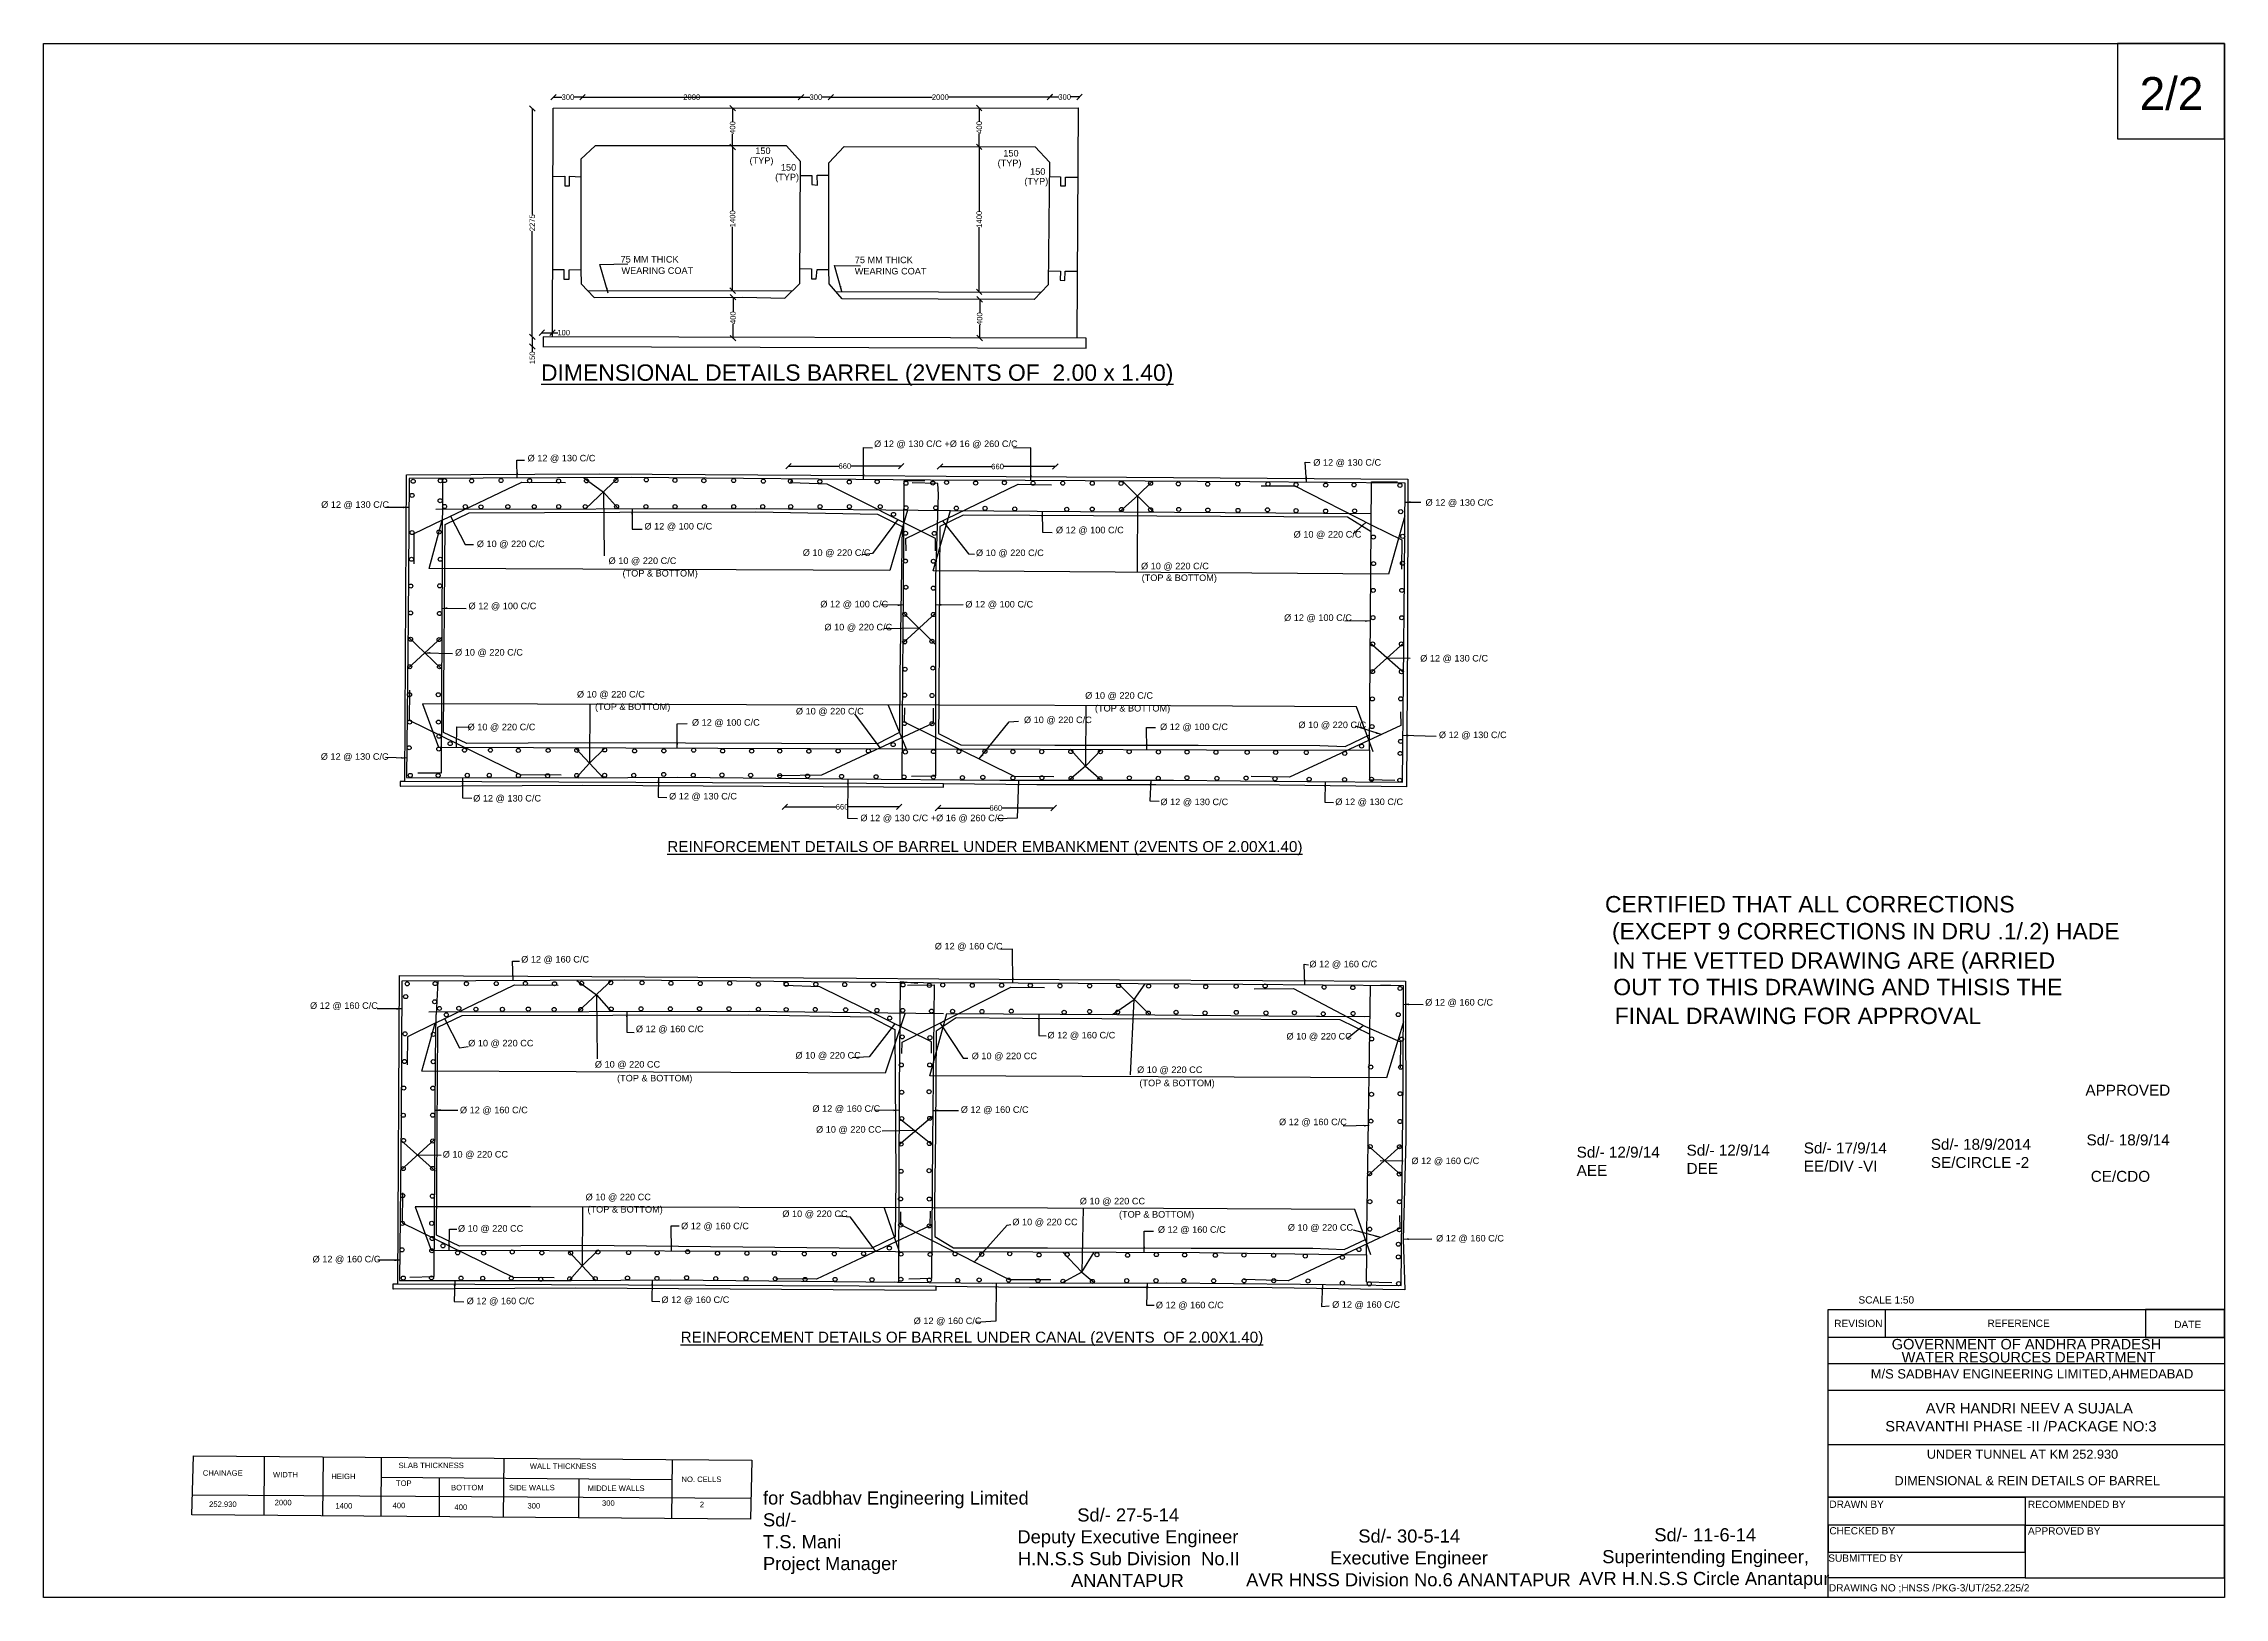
# Model space of a CAD drawing. Header units: millimetres. Extents: x 5124 to 2775005, y 2311 to 44873411.
# Drawn here: x 2755048 to 2775005, y 44859193 to 44873411 of the extents above.
import ezdxf

# ---------------------------------------------------------------- set-up
doc = ezdxf.new("R2010")
doc.units = ezdxf.units.MM
doc.header["$MEASUREMENT"] = 0
for name, color, linetype in [('DIMENSION', 7, 'Continuous'), ('DRAWING', 7, 'Continuous'), ('TEXT', 7, 'Continuous')]:
    doc.layers.add(name, color=color, linetype=linetype)
doc.styles.get("Standard").update_dxf_attribs({"font": 'arial.ttf', "height": 50})
doc.dimstyles.get("Standard").update_dxf_attribs({"dimtxt": 50, "dimasz": 50, "dimexe": 0.18, "dimexo": 0.0625, "dimgap": 0.09, "dimtad": 0, "dimdec": 0, "dimzin": 0, "dimdsep": 46, "dimtxsty": 'Standard', "dimblk": 'OBLIQUE', "dimcen": 0.09, "dimse1": 1, "dimse2": 1, "dimadec": 0, "dimazin": 0, "dimtfac": 1, "dimtdec": 0, "dimtofl": 0, "dimtmove": 0, "dimatfit": 3, "dimfxl": 1, "dimtolj": 1, "dimtzin": 0, "dimarcsym": 0})

msp = doc.modelspace()

# ---------------------------------------------------------------- texts
at = {"layer": 'DIMENSION'}
for s, height, p in [('2/2', 300, (2774230, 44872804.9)), ('CERTIFIED THAT ALL CORRECTIONS ', 150, (2769336.8, 44865461)), ('(EXCEPT 9 CORRECTIONS IN DRU .1/.2) HADE', 150, (2769400.8, 44865214)), ('IN THE VETTED DRAWING ARE (ARRIED', 150, (2769405, 44864945.4)), ('OUT TO THIS DRAWING AND THISIS THE', 150, (2769412.8, 44864703.4)), ('FINAL DRAWING FOR APPROVAL', 150, (2769425.7, 44864439.3)), ('GOVERNMENT OF ANDHRA PRADESH ', 95.748, (2771960.4, 44861461.9)), ('M/S SADBHAV ENGINEERING LIMITED,AHMEDABAD', 84.712, (2771769, 44861195.8)), ('WATER RESOURCES DEPARTMENT', 95.748, (2772051.4, 44861342.6)), ('AVR HANDRI NEEV A SUJALA ', 95.748, (2772272.9, 44860875.7)), ('SRAVANTHI PHASE -II /PACKAGE NO:3', 95.748, (2771901.9, 44860710.8)), ('UNDER TUNNEL AT KM 252.930', 83.232, (2772282.1, 44860461.3)), ('DIMENSIONAL & REIN DETAILS OF BARREL', 83.232, (2771986.2, 44860219))]:
    msp.add_text(s, height=height, dxfattribs=at).set_placement(p)
at = {"layer": 'DIMENSION', "attachment_point": 1}
for s, insert, char_height, width in [('APPROVED ', (2773733.6, 44863884), 100, 1030.824), ('Sd/- 12/9/14 AEE', (2769077.4, 44863316.7), 100, 761.119), ('Sd/- 12/9/14 DEE', (2770083.4, 44863334.7), 100, 853.996), ('Sd/- 17/9/14 EE/DIV -VI', (2771155.9, 44863355), 100, 975.399), ('Sd/- 18/9/2014 SE/CIRCLE -2', (2772318.7, 44863388.7), 100, 1201.093), ('Sd/- 18/9/14\\P \\P CE/CDO ', (2773743.5, 44863429), 100, 1030.824), ('for Sadbhav Engineering Limited  \\PSd/-\\PT.S. Mani\\PProject Manager ', (2761630.9, 44860162.5), 120, 3110.559), ('\\pi1097.2;Sd/- 27-5-14\\P\\pi549.52;Deputy Executive Engineer  \\P\\pi554.02;H.N.S.S Sub Division  No.II \\P\\pi1039.4;ANANTAPUR ', (2763410, 44860007.2), 120, 3110.559), ('\\pi1095.3;Sd/- 30-5-14\\P\\pi836.69;Executive Engineer\\P\\pi68.642;AVR HNSS Division No.6 ANANTAPUR', (2765984, 44859814.2), 120, 3106.835), ('\\pi1095.3;Sd/- 11-6-14\\P\\pi618.63;Superintending Engineer,\\P\\pi406.3;AVR H.N.S.S Circle Anantapur', (2768692.8, 44859825.7), 120, 3106.835)]:
    msp.add_mtext(s, dxfattribs=dict(at, insert=insert, char_height=char_height, width=width))
at = {"layer": 'TEXT'}
for s, height, p in [('150', 60, (2761560.7, 44872400.6)), ('(TYP)', 60, (2761508, 44872311.8)), ('150', 60, (2761795, 44872248.9)), ('(TYP)', 60, (2763777.9, 44872289.2)), ('150', 60, (2763830.6, 44872378.1)), ('150', 60, (2764075.7, 44872210.6)), ('(TYP)', 60, (2761742.3, 44872160)), ('(TYP)', 60, (2764022.9, 44872121.8)), ('75 MM THICK', 60, (2760327.9, 44871407.7)), ('75 MM THICK', 60, (2762471.1, 44871402)), ('WEARING COAT', 60, (2760335.7, 44871303.6)), ('WEARING COAT', 60, (2762470.9, 44871298.8)), ('%%UDIMENSIONAL DETAILS BARREL (2VENTS OF  2.00 x 1.40)', 150, (2759599.8, 44870325.6)), ('Ø 12 @ 130 C/C', 60, (2759476.9, 44869588)), ('Ø 12 @ 130 C/C +Ø 16 @ 260 C/C', 60, (2762647.8, 44869719.3)), ('Ø 12 @ 130 C/C', 60, (2766667.1, 44869548.4)), ('Ø 12 @ 130 C/C', 60, (2757587.6, 44869163)), ('Ø 12 @ 130 C/C', 60, (2767694.4, 44869182)), ('Ø 10 @ 220 C/C', 60, (2759012.1, 44868803.5)), ('Ø 12 @ 100 C/C', 60, (2760545.9, 44868964.7)), ('Ø 12 @ 100 C/C', 60, (2764312, 44868930.1)), ('Ø 10 @ 220 C/C', 60, (2766487.4, 44868890.4)), ('Ø 10 @ 220 C/C', 60, (2760217.8, 44868649.2)), ('Ø 10 @ 220 C/C', 60, (2761994.9, 44868723.2)), ('Ø 10 @ 220 C/C', 60, (2763580.5, 44868721.5)), ('Ø 10 @ 220 C/C', 60, (2765090.8, 44868600.5)), ('(TOP & BOTTOM)', 60, (2760345.5, 44868534.5)), ('(TOP & BOTTOM)', 60, (2765096.3, 44868493.3)), ('Ø 12 @ 100 C/C', 60, (2758936.3, 44868235.3)), ('Ø 12 @ 100 C/C', 60, (2762155.7, 44868252.3)), ('Ø 12 @ 100 C/C', 60, (2763482.9, 44868251.1)), ('Ø 10 @ 220 C/C', 60, (2762193.3, 44868041.6)), ('Ø 12 @ 100 C/C', 60, (2766400, 44868127.9)), ('Ø 10 @ 220 C/C', 60, (2758813.3, 44867810.9)), ('Ø 12 @ 130 C/C', 60, (2767645.7, 44867756.6)), ('Ø 10 @ 220 C/C', 60, (2759928.6, 44867427.3)), ('Ø 10 @ 220 C/C', 60, (2764579.7, 44867415.8)), ('(TOP & BOTTOM)', 60, (2760093.6, 44867312.7)), ('Ø 10 @ 220 C/C', 60, (2761932.3, 44867272.4)), ('Ø 10 @ 220 C/C', 60, (2764019.5, 44867193)), ('(TOP & BOTTOM)', 60, (2764668.7, 44867299.3)), ('Ø 10 @ 220 C/C', 60, (2758927.7, 44867127.4)), ('Ø 12 @ 100 C/C', 60, (2760980.9, 44867169.2)), ('Ø 12 @ 100 C/C', 60, (2765265.3, 44867129.2)), ('Ø 10 @ 220 C/C', 60, (2766531, 44867147.2)), ('Ø 12 @ 130 C/C', 60, (2767816.6, 44867055.7)), ('Ø 12 @ 130 C/C', 60, (2757584.2, 44866857.4)), ('Ø 12 @ 130 C/C', 60, (2758979, 44866475.6)), ('Ø 12 @ 130 C/C', 60, (2760771.9, 44866494.3)), ('Ø 12 @ 130 C/C', 60, (2765268.2, 44866442.3)), ('Ø 12 @ 130 C/C', 60, (2766868.5, 44866443)), ('Ø 12 @ 130 C/C +Ø 16 @ 260 C/C', 60, (2762522.3, 44866295.4)), ('%%UREINFORCEMENT DETAILS OF BARREL UNDER EMBANKMENT (2VENTS OF 2.00X1.40)', 100, (2760754.9, 44866013.5)), ('Ø 12 @ 160 C/C', 60, (2759418.3, 44865001.9)), ('Ø 12 @ 160 C/C', 60, (2763203.4, 44865122)), ('Ø 12 @ 160 C/C', 60, (2766632, 44864958.3)), ('Ø 12 @ 160 C/C', 60, (2767691.3, 44864608)), ('Ø 12 @ 160 C/C', 60, (2757485.9, 44864578.3)), ('Ø 10 @ 220 CC', 60, (2758933.1, 44864234.6)), ('Ø 12 @ 160 C/C', 60, (2760467.9, 44864364.6)), ('Ø 12 @ 160 C/C', 60, (2764234.6, 44864307.6)), ('Ø 10 @ 220 CC', 60, (2766422, 44864297.7)), ('Ø 10 @ 220 CC', 60, (2760092.5, 44864040.5)), ('Ø 10 @ 220 CC', 60, (2761928.5, 44864123)), ('Ø 10 @ 220 CC', 60, (2763541.2, 44864117.6)), ('(TOP & BOTTOM)', 60, (2760295.5, 44863914.2)), ('Ø 10 @ 220 CC', 60, (2765055, 44863991.1)), ('(TOP & BOTTOM)', 60, (2765075.9, 44863870.1)), ('Ø 12 @ 160 C/C', 60, (2758857.8, 44863622.8)), ('Ø 12 @ 160 C/C', 60, (2762083.1, 44863636)), ('Ø 12 @ 160 C/C', 60, (2763441.1, 44863626.2)), ('Ø 10 @ 220 CC', 60, (2762116.9, 44863444.8)), ('Ø 12 @ 160 C/C', 60, (2766353.7, 44863513.7)), ('Ø 10 @ 220 CC', 60, (2758700.2, 44863217.5)), ('Ø 12 @ 160 C/C', 60, (2767565.4, 44863157.5)), ('Ø 10 @ 220 CC', 60, (2760007.8, 44862826.5)), ('(TOP & BOTTOM)', 60, (2760024.8, 44862714.1)), ('Ø 10 @ 220 CC', 60, (2761808.1, 44862673)), ('Ø 10 @ 220 CC', 60, (2764530.4, 44862789)), ('(TOP & BOTTOM)', 60, (2764888.6, 44862667.7)), ('Ø 10 @ 220 CC', 60, (2758839.7, 44862538.9)), ('Ø 12 @ 160 C/C', 60, (2760881.6, 44862561.4)), ('Ø 10 @ 220 CC', 60, (2763913, 44862598.1)), ('Ø 12 @ 160 C/C', 60, (2765245.2, 44862528.8)), ('Ø 10 @ 220 CC', 60, (2766434.2, 44862547.9)), ('Ø 12 @ 160 C/C', 60, (2767791.1, 44862449.4)), ('Ø 12 @ 160 C/C', 60, (2757509.4, 44862258.3)), ('Ø 12 @ 160 C/C', 60, (2758919.3, 44861875.4)), ('Ø 12 @ 160 C/C', 60, (2760702, 44861886.5)), ('Ø 12 @ 160 C/C', 60, (2765226.6, 44861837.8)), ('Ø 12 @ 160 C/C', 60, (2766840, 44861842.4)), ('SCALE 1:50', 66.23, (2771656.4, 44861881.5)), ('Ø 12 @ 160 C/C', 60, (2763010.1, 44861693.5)), ('REVISION', 66.23, (2771434.5, 44861666.5)), ('REFERENCE', 66.23, (2772836.6, 44861667.8)), ('DATE', 66.23, (2774545.8, 44861657.6)), ('%%UREINFORCEMENT DETAILS OF BARREL UNDER CANAL (2VENTS  OF 2.00X1.40)', 100, (2760876.9, 44861524.1)), ('CHAINAGE', 50, (2756504.3, 44860306.1)), ('WIDTH', 50, (2757146.6, 44860290.6)), ('HEIGH', 50, (2757680.5, 44860275.1)), ('SLAB THICKNESS', 50, (2758295.7, 44860375.6)), ('WALL THICKNESS', 50, (2759497.4, 44860368.5)), ('NO. CELLS', 50, (2760885.2, 44860248.4)), ('252.930', 50, (2756561.9, 44860020.3)), ('2000', 50, (2757161.9, 44860035.6)), ('TOP', 50, (2758271.6, 44860212.4)), ('BOTTOM', 50, (2758776.5, 44860172.4)), ('SIDE WALLS', 50, (2759306.5, 44860172.3)), ('MIDDLE WALLS', 50, (2760027, 44860166.7)), ('300', 50, (2760157.6, 44860030.1)), ('DRAWN BY ', 66.23, (2771390.2, 44860012)), ('RECOMMENDED BY ', 66.226, (2773207.1, 44860010.3)), ('1400', 50, (2757717.3, 44860005.4)), ('400', 50, (2758241.1, 44860008.5)), ('400', 50, (2758807.6, 44859993.3)), ('300', 50, (2759475.4, 44860005.8)), ('2', 50, (2761053, 44860018)), ('CHECKED BY ', 66.226, (2771390.2, 44859769.2)), ('APPROVED BY ', 66.226, (2773207.7, 44859767.5)), ('SUBMITTED BY ', 66.226, (2771379.9, 44859519)), ('DRAWING NO ;HNSS /PKG-3/UT/252.225/2', 66.226, (2771386, 44859247.1))]:
    msp.add_text(s, height=height, dxfattribs=at).set_placement(p)

# ---------------------------------------------------------------- blocks, each defined once
blk = doc.blocks.new('_Oblique')
at = {"color": 0, "linetype": 'ByBlock', "lineweight": -2}
blk.add_line((-0.5, -0.5), (0.5, 0.5), dxfattribs=at)
blk = doc.blocks.new('*D4')
at = {"layer": 'Defpoints', "color": 0, "transparency": 16777216}
for p in [(2759713, 44872913), (2759979, 44872921), (2759979, 44872921)]:
    blk.add_point(p, dxfattribs=at)
at = {"layer": 'DIMENSION', "color": 0, "lineweight": -2, "transparency": 16777216}
for p, q in [((2759713, 44872921), (2759791, 44872921)), ((2759979, 44872921), (2759902, 44872921))]:
    blk.add_line(p, q, dxfattribs=at)
at = {"layer": 'DIMENSION', "color": 0, "lineweight": -2, "transparency": 16777216, "xscale": 50, "yscale": 50, "zscale": 50, "rotation": 180}
blk.add_blockref('_Oblique', (2759713, 44872921), dxfattribs=at)
at = {"layer": 'DIMENSION', "color": 0, "lineweight": -2, "transparency": 16777216, "xscale": 50, "yscale": 50, "zscale": 50}
blk.add_blockref('_Oblique', (2759979, 44872921), dxfattribs=at)
at = {"layer": 'DIMENSION', "color": 0, "transparency": 16777216, "insert": (2759846, 44872921), "char_height": 50, "attachment_point": 5}
blk.add_mtext('\\A1;300', dxfattribs=at)
blk = doc.blocks.new('*D5')
at = {"layer": 'Defpoints', "color": 0, "transparency": 16777216}
for p in [(2759979, 44872921), (2761979, 44872921), (2761979, 44872921)]:
    blk.add_point(p, dxfattribs=at)
at = {"layer": 'DIMENSION', "color": 0, "lineweight": -2, "transparency": 16777216}
for p, q in [((2759979, 44872921), (2760904, 44872921)), ((2761979, 44872921), (2761054, 44872921))]:
    blk.add_line(p, q, dxfattribs=at)
at = {"layer": 'DIMENSION', "color": 0, "lineweight": -2, "transparency": 16777216, "xscale": 50, "yscale": 50, "zscale": 50, "rotation": 180}
blk.add_blockref('_Oblique', (2759979, 44872921), dxfattribs=at)
at = {"layer": 'DIMENSION', "color": 0, "lineweight": -2, "transparency": 16777216, "xscale": 50, "yscale": 50, "zscale": 50}
blk.add_blockref('_Oblique', (2761979, 44872921), dxfattribs=at)
at = {"layer": 'DIMENSION', "color": 0, "transparency": 16777216, "insert": (2760979, 44872921), "char_height": 50, "attachment_point": 5}
blk.add_mtext('\\A1;2000', dxfattribs=at)
blk = doc.blocks.new('*D6')
at = {"layer": 'Defpoints', "color": 0, "transparency": 16777216}
for p in [(2761979, 44872921), (2762251, 44872921), (2762251, 44872913)]:
    blk.add_point(p, dxfattribs=at)
at = {"layer": 'DIMENSION', "color": 0, "lineweight": -2, "transparency": 16777216}
for p, q in [((2761979, 44872921), (2762060, 44872921)), ((2762251, 44872921), (2762170, 44872921))]:
    blk.add_line(p, q, dxfattribs=at)
at = {"layer": 'DIMENSION', "color": 0, "lineweight": -2, "transparency": 16777216, "xscale": 50, "yscale": 50, "zscale": 50, "rotation": 180}
blk.add_blockref('_Oblique', (2761979, 44872921), dxfattribs=at)
at = {"layer": 'DIMENSION', "color": 0, "lineweight": -2, "transparency": 16777216, "xscale": 50, "yscale": 50, "zscale": 50}
blk.add_blockref('_Oblique', (2762251, 44872921), dxfattribs=at)
at = {"layer": 'DIMENSION', "color": 0, "transparency": 16777216, "insert": (2762115, 44872921), "char_height": 50, "attachment_point": 5}
blk.add_mtext('\\A1;300', dxfattribs=at)
blk = doc.blocks.new('*D7')
at = {"layer": 'Defpoints', "color": 0, "transparency": 16777216}
for p in [(2762251, 44872913), (2764257, 44872921), (2764257, 44872899)]:
    blk.add_point(p, dxfattribs=at)
at = {"layer": 'DIMENSION', "color": 0, "lineweight": -2, "transparency": 16777216}
for p, q in [((2762251, 44872921), (2763179, 44872921)), ((2764257, 44872921), (2763329, 44872921))]:
    blk.add_line(p, q, dxfattribs=at)
at = {"layer": 'DIMENSION', "color": 0, "lineweight": -2, "transparency": 16777216, "xscale": 50, "yscale": 50, "zscale": 50, "rotation": 180}
blk.add_blockref('_Oblique', (2762251, 44872921), dxfattribs=at)
at = {"layer": 'DIMENSION', "color": 0, "lineweight": -2, "transparency": 16777216, "xscale": 50, "yscale": 50, "zscale": 50}
blk.add_blockref('_Oblique', (2764257, 44872921), dxfattribs=at)
at = {"layer": 'DIMENSION', "color": 0, "transparency": 16777216, "insert": (2763254, 44872921), "char_height": 50, "attachment_point": 5}
blk.add_mtext('\\A1;2000', dxfattribs=at)
blk = doc.blocks.new('*D8')
at = {"layer": 'Defpoints', "color": 0, "transparency": 16777216}
for p in [(2764257, 44872923), (2764527, 44872923), (2764527, 44872923)]:
    blk.add_point(p, dxfattribs=at)
at = {"layer": 'DIMENSION', "color": 0, "lineweight": -2, "transparency": 16777216}
for p, q in [((2764257, 44872923), (2764337, 44872923)), ((2764527, 44872923), (2764447, 44872923))]:
    blk.add_line(p, q, dxfattribs=at)
at = {"layer": 'DIMENSION', "color": 0, "lineweight": -2, "transparency": 16777216, "xscale": 50, "yscale": 50, "zscale": 50, "rotation": 180}
blk.add_blockref('_Oblique', (2764257, 44872923), dxfattribs=at)
at = {"layer": 'DIMENSION', "color": 0, "lineweight": -2, "transparency": 16777216, "xscale": 50, "yscale": 50, "zscale": 50}
blk.add_blockref('_Oblique', (2764527, 44872923), dxfattribs=at)
at = {"layer": 'DIMENSION', "color": 0, "transparency": 16777216, "insert": (2764392, 44872923), "char_height": 50, "attachment_point": 5}
blk.add_mtext('\\A1;300', dxfattribs=at)
blk = doc.blocks.new('*D9')
at = {"layer": 'Defpoints', "color": 0, "transparency": 16777216}
for p in [(2763626, 44872822), (2763610, 44872466), (2763625, 44872466)]:
    blk.add_point(p, dxfattribs=at)
at = {"layer": 'DIMENSION', "color": 0, "lineweight": -2, "transparency": 16777216}
for p, q in [((2763610, 44872822), (2763610, 44872700)), ((2763610, 44872466), (2763610, 44872588))]:
    blk.add_line(p, q, dxfattribs=at)
at = {"layer": 'DIMENSION', "color": 0, "lineweight": -2, "transparency": 16777216, "xscale": 50, "yscale": 50, "zscale": 50}
for p, rotation in [((2763610, 44872822), 90), ((2763610, 44872466), 270)]:
    blk.add_blockref('_Oblique', p, dxfattribs=dict(at, rotation=rotation))
at = {"layer": 'DIMENSION', "color": 0, "transparency": 16777216, "insert": (2763610, 44872644), "char_height": 50, "attachment_point": 5, "rotation": 90}
blk.add_mtext('\\A1;400', dxfattribs=at)
blk = doc.blocks.new('*D10')
at = {"layer": 'Defpoints', "color": 0, "transparency": 16777216}
for p in [(2763610, 44872466), (2763610, 44871139), (2763625, 44871139)]:
    blk.add_point(p, dxfattribs=at)
at = {"layer": 'DIMENSION', "color": 0, "lineweight": -2, "transparency": 16777216}
for p, q in [((2763610, 44872466), (2763610, 44871875)), ((2763610, 44871139), (2763610, 44871730))]:
    blk.add_line(p, q, dxfattribs=at)
at = {"layer": 'DIMENSION', "color": 0, "lineweight": -2, "transparency": 16777216, "xscale": 50, "yscale": 50, "zscale": 50}
for p, rotation in [((2763610, 44872466), 90), ((2763610, 44871139), 270)]:
    blk.add_blockref('_Oblique', p, dxfattribs=dict(at, rotation=rotation))
at = {"layer": 'DIMENSION', "color": 0, "transparency": 16777216, "insert": (2763610, 44871803), "char_height": 50, "attachment_point": 5, "rotation": 90}
blk.add_mtext('\\A1;1400', dxfattribs=at)
blk = doc.blocks.new('*D11')
at = {"layer": 'Defpoints', "color": 0, "transparency": 16777216}
for p in [(2763609, 44871071), (2763608, 44870717), (2763614, 44870717)]:
    blk.add_point(p, dxfattribs=at)
at = {"layer": 'DIMENSION', "color": 0, "lineweight": -2, "transparency": 16777216}
for p, q in [((2763614, 44871071), (2763614, 44870950)), ((2763614, 44870717), (2763614, 44870838))]:
    blk.add_line(p, q, dxfattribs=at)
at = {"layer": 'DIMENSION', "color": 0, "lineweight": -2, "transparency": 16777216, "xscale": 50, "yscale": 50, "zscale": 50}
for p, rotation in [((2763614, 44871071), 90), ((2763614, 44870717), 270)]:
    blk.add_blockref('_Oblique', p, dxfattribs=dict(at, rotation=rotation))
at = {"layer": 'DIMENSION', "color": 0, "transparency": 16777216, "insert": (2763614, 44870894), "char_height": 50, "attachment_point": 5, "rotation": 90}
blk.add_mtext('\\A1;400', dxfattribs=at)
blk = doc.blocks.new('*D12')
at = {"layer": 'Defpoints', "color": 0, "transparency": 16777216}
for p in [(2761369, 44872820), (2761353, 44872465), (2761368, 44872465)]:
    blk.add_point(p, dxfattribs=at)
at = {"layer": 'DIMENSION', "color": 0, "lineweight": -2, "transparency": 16777216}
for p, q in [((2761353, 44872820), (2761353, 44872699)), ((2761353, 44872465), (2761353, 44872586))]:
    blk.add_line(p, q, dxfattribs=at)
at = {"layer": 'DIMENSION', "color": 0, "lineweight": -2, "transparency": 16777216, "xscale": 50, "yscale": 50, "zscale": 50}
for p, rotation in [((2761353, 44872820), 90), ((2761353, 44872465), 270)]:
    blk.add_blockref('_Oblique', p, dxfattribs=dict(at, rotation=rotation))
at = {"layer": 'DIMENSION', "color": 0, "transparency": 16777216, "insert": (2761353, 44872643), "char_height": 50, "attachment_point": 5, "rotation": 90}
blk.add_mtext('\\A1;400', dxfattribs=at)
blk = doc.blocks.new('*D13')
at = {"layer": 'Defpoints', "color": 0, "transparency": 16777216}
for p in [(2761353, 44872465), (2761353, 44871150), (2761368, 44871150)]:
    blk.add_point(p, dxfattribs=at)
at = {"layer": 'DIMENSION', "color": 0, "lineweight": -2, "transparency": 16777216}
for p, q in [((2761353, 44872465), (2761353, 44871880)), ((2761353, 44871150), (2761353, 44871735))]:
    blk.add_line(p, q, dxfattribs=at)
at = {"layer": 'DIMENSION', "color": 0, "lineweight": -2, "transparency": 16777216, "xscale": 50, "yscale": 50, "zscale": 50}
for p, rotation in [((2761353, 44872465), 90), ((2761353, 44871150), 270)]:
    blk.add_blockref('_Oblique', p, dxfattribs=dict(at, rotation=rotation))
at = {"layer": 'DIMENSION', "color": 0, "transparency": 16777216, "insert": (2761353, 44871808), "char_height": 50, "attachment_point": 5, "rotation": 90}
blk.add_mtext('\\A1;1400', dxfattribs=at)
blk = doc.blocks.new('*D14')
at = {"layer": 'Defpoints', "color": 0, "transparency": 16777216}
for p in [(2761352, 44871090), (2761351, 44870715), (2761357, 44870715)]:
    blk.add_point(p, dxfattribs=at)
at = {"layer": 'DIMENSION', "color": 0, "lineweight": -2, "transparency": 16777216}
for p, q in [((2761357, 44871090), (2761357, 44870959)), ((2761357, 44870715), (2761357, 44870846))]:
    blk.add_line(p, q, dxfattribs=at)
at = {"layer": 'DIMENSION', "color": 0, "lineweight": -2, "transparency": 16777216, "xscale": 50, "yscale": 50, "zscale": 50}
for p, rotation in [((2761357, 44871090), 90), ((2761357, 44870715), 270)]:
    blk.add_blockref('_Oblique', p, dxfattribs=dict(at, rotation=rotation))
at = {"layer": 'DIMENSION', "color": 0, "transparency": 16777216, "insert": (2761357, 44870903), "char_height": 50, "attachment_point": 5, "rotation": 90}
blk.add_mtext('\\A1;400', dxfattribs=at)
blk = doc.blocks.new('*D15')
at = {"layer": 'Defpoints', "color": 0, "transparency": 16777216}
for p in [(2759520, 44872817), (2759530, 44872817), (2759520, 44870727)]:
    blk.add_point(p, dxfattribs=at)
at = {"layer": 'DIMENSION', "color": 0, "lineweight": -2, "transparency": 16777216}
for p, q in [((2759520, 44872817), (2759520, 44871847)), ((2759520, 44870727), (2759520, 44871696))]:
    blk.add_line(p, q, dxfattribs=at)
at = {"layer": 'DIMENSION', "color": 0, "lineweight": -2, "transparency": 16777216, "xscale": 50, "yscale": 50, "zscale": 50}
for p, rotation in [((2759520, 44872817), 90), ((2759520, 44870727), 270)]:
    blk.add_blockref('_Oblique', p, dxfattribs=dict(at, rotation=rotation))
at = {"layer": 'DIMENSION', "color": 0, "transparency": 16777216, "insert": (2759520, 44871772), "char_height": 50, "attachment_point": 5, "rotation": 90}
blk.add_mtext('\\A1;2275', dxfattribs=at)
blk = doc.blocks.new('*D16')
at = {"layer": 'Defpoints', "color": 0, "transparency": 16777216}
for p in [(2759608, 44870758), (2759704, 44870766), (2759704, 44870758)]:
    blk.add_point(p, dxfattribs=at)
at = {"layer": 'DIMENSION', "color": 0, "lineweight": -2, "transparency": 16777216}
for p, q in [((2759608, 44870766), (2759704, 44870766)), ((2759704, 44870766), (2759754, 44870766))]:
    blk.add_line(p, q, dxfattribs=at)
at = {"layer": 'DIMENSION', "color": 0, "lineweight": -2, "transparency": 16777216, "xscale": 50, "yscale": 50, "zscale": 50, "rotation": 180}
blk.add_blockref('_Oblique', (2759608, 44870766), dxfattribs=at)
at = {"layer": 'DIMENSION', "color": 0, "lineweight": -2, "transparency": 16777216, "xscale": 50, "yscale": 50, "zscale": 50}
blk.add_blockref('_Oblique', (2759704, 44870766), dxfattribs=at)
at = {"layer": 'DIMENSION', "color": 0, "transparency": 16777216, "insert": (2759807, 44870766), "char_height": 50, "attachment_point": 5}
blk.add_mtext('\\A1;100', dxfattribs=at)
blk = doc.blocks.new('*D17')
at = {"layer": 'Defpoints', "color": 0, "transparency": 16777216}
for p in [(2761865, 44869545), (2762895, 44869545), (2762895, 44869545)]:
    blk.add_point(p, dxfattribs=at)
at = {"layer": 'DIMENSION', "color": 0, "lineweight": -2, "transparency": 16777216}
for p, q in [((2761865, 44869545), (2762324, 44869545)), ((2762895, 44869545), (2762435, 44869545))]:
    blk.add_line(p, q, dxfattribs=at)
at = {"layer": 'DIMENSION', "color": 0, "lineweight": -2, "transparency": 16777216, "xscale": 50, "yscale": 50, "zscale": 50, "rotation": 180}
blk.add_blockref('_Oblique', (2761865, 44869545), dxfattribs=at)
at = {"layer": 'DIMENSION', "color": 0, "lineweight": -2, "transparency": 16777216, "xscale": 50, "yscale": 50, "zscale": 50}
blk.add_blockref('_Oblique', (2762895, 44869545), dxfattribs=at)
at = {"layer": 'DIMENSION', "color": 0, "transparency": 16777216, "insert": (2762380, 44869545), "char_height": 50, "attachment_point": 5}
blk.add_mtext('\\A1;660', dxfattribs=at)
blk = doc.blocks.new('*D18')
at = {"layer": 'Defpoints', "color": 0, "transparency": 16777216}
for p in [(2763251, 44869526), (2764306, 44869541), (2764306, 44869520)]:
    blk.add_point(p, dxfattribs=at)
at = {"layer": 'DIMENSION', "color": 0, "lineweight": -2, "transparency": 16777216}
for p, q in [((2763251, 44869541), (2763723, 44869541)), ((2764306, 44869541), (2763834, 44869541))]:
    blk.add_line(p, q, dxfattribs=at)
at = {"layer": 'DIMENSION', "color": 0, "lineweight": -2, "transparency": 16777216, "xscale": 50, "yscale": 50, "zscale": 50, "rotation": 180}
blk.add_blockref('_Oblique', (2763251, 44869541), dxfattribs=at)
at = {"layer": 'DIMENSION', "color": 0, "lineweight": -2, "transparency": 16777216, "xscale": 50, "yscale": 50, "zscale": 50}
blk.add_blockref('_Oblique', (2764306, 44869541), dxfattribs=at)
at = {"layer": 'DIMENSION', "color": 0, "transparency": 16777216, "insert": (2763778, 44869541), "char_height": 50, "attachment_point": 5}
blk.add_mtext('\\A1;660', dxfattribs=at)
blk = doc.blocks.new('*D19')
at = {"layer": 'Defpoints', "color": 0, "transparency": 16777216}
for p in [(2763233, 44866436), (2764291, 44866433), (2764291, 44866416)]:
    blk.add_point(p, dxfattribs=at)
at = {"layer": 'DIMENSION', "color": 0, "lineweight": -2, "transparency": 16777216}
for p, q in [((2763233, 44866416), (2763707, 44866416)), ((2764291, 44866416), (2763817, 44866416))]:
    blk.add_line(p, q, dxfattribs=at)
at = {"layer": 'DIMENSION', "color": 0, "lineweight": -2, "transparency": 16777216, "xscale": 50, "yscale": 50, "zscale": 50, "rotation": 180}
blk.add_blockref('_Oblique', (2763233, 44866416), dxfattribs=at)
at = {"layer": 'DIMENSION', "color": 0, "lineweight": -2, "transparency": 16777216, "xscale": 50, "yscale": 50, "zscale": 50}
blk.add_blockref('_Oblique', (2764291, 44866416), dxfattribs=at)
at = {"layer": 'DIMENSION', "color": 0, "transparency": 16777216, "insert": (2763762, 44866416), "char_height": 50, "attachment_point": 5}
blk.add_mtext('\\A1;660', dxfattribs=at)
blk = doc.blocks.new('*D20')
at = {"layer": 'Defpoints', "color": 0, "transparency": 16777216}
for p in [(2761831, 44866443), (2761831, 44866427), (2762878, 44866422)]:
    blk.add_point(p, dxfattribs=at)
at = {"layer": 'DIMENSION', "color": 0, "lineweight": -2, "transparency": 16777216}
for p, q in [((2761831, 44866427), (2762299, 44866427)), ((2762878, 44866427), (2762410, 44866427))]:
    blk.add_line(p, q, dxfattribs=at)
at = {"layer": 'DIMENSION', "color": 0, "lineweight": -2, "transparency": 16777216, "xscale": 50, "yscale": 50, "zscale": 50, "rotation": 180}
blk.add_blockref('_Oblique', (2761831, 44866427), dxfattribs=at)
at = {"layer": 'DIMENSION', "color": 0, "lineweight": -2, "transparency": 16777216, "xscale": 50, "yscale": 50, "zscale": 50}
blk.add_blockref('_Oblique', (2762878, 44866427), dxfattribs=at)
at = {"layer": 'DIMENSION', "color": 0, "transparency": 16777216, "insert": (2762355, 44866427), "char_height": 50, "attachment_point": 5}
blk.add_mtext('\\A1;660', dxfattribs=at)
blk = doc.blocks.new('*D21')
at = {"layer": 'Defpoints', "color": 0, "transparency": 16777216}
for p in [(2759619, 44870727), (2759520, 44870639), (2759617, 44870639)]:
    blk.add_point(p, dxfattribs=at)
at = {"layer": 'DIMENSION', "color": 0, "lineweight": -2, "transparency": 16777216}
for p, q in [((2759520, 44870727), (2759520, 44870639)), ((2759520, 44870639), (2759520, 44870589))]:
    blk.add_line(p, q, dxfattribs=at)
at = {"layer": 'DIMENSION', "color": 0, "lineweight": -2, "transparency": 16777216, "xscale": 50, "yscale": 50, "zscale": 50}
for p, rotation in [((2759520, 44870727), 90), ((2759520, 44870639), 270)]:
    blk.add_blockref('_Oblique', p, dxfattribs=dict(at, rotation=rotation))
at = {"layer": 'DIMENSION', "color": 0, "transparency": 16777216, "insert": (2759520, 44870536), "char_height": 50, "attachment_point": 5, "rotation": 90}
blk.add_mtext('\\A1;150', dxfattribs=at)

# ---------------------------------------------------------------- dimensions: what is measured, and where the dimension line sits
at = {"layer": 'DIMENSION'}
for base, p1, p2, text, picture, middle in [((2759979.3, 44872920.8), (2759713.3, 44872913.4), (2759979.3, 44872920.8), '300', '*D4', (2759846.3, 44872920.8)), ((2761979.3, 44872920.8), (2759979.3, 44872920.8), (2761979.3, 44872920.8), '2000', '*D5', (2760979.3, 44872920.8)), ((2762251.1, 44872920.8), (2761979.3, 44872920.8), (2762251.1, 44872912.7), '300', '*D6', (2762115.2, 44872920.8)), ((2764257.1, 44872921), (2762251.1, 44872912.7), (2764257.1, 44872898.7), '2000', '*D7', (2763254.1, 44872921)), ((2764527.3, 44872923.4), (2764257.1, 44872923.4), (2764527.3, 44872923.4), '300', '*D8', (2764392.2, 44872923.4)), ((2759704.2, 44870766), (2759608.2, 44870758.5), (2759704.2, 44870758.2), '100', '*D16', (2759807.1, 44870766)), ((2762894.8, 44869544.7), (2761864.9, 44869544.7), (2762894.8, 44869544.7), '660', '*D17', (2762379.8, 44869544.7)), ((2764305.7, 44869541.4), (2763251.1, 44869526.4), (2764305.7, 44869520), '660', '*D18', (2763778.4, 44869541.4)), ((2761831.1, 44866427.1), (2762878.1, 44866421.9), (2761831.1, 44866442.8), '660', '*D20', (2762354.6, 44866427.1)), ((2764290.6, 44866416), (2763233.1, 44866436), (2764290.6, 44866432.7), '660', '*D19', (2763761.9, 44866416))]:
    dim = msp.add_linear_dim(base=base, p1=p1, p2=p2, text=text, dimstyle='Standard', dxfattribs=at)
    dim.commit()
    dim.dimension.update_dxf_attribs({"geometry": picture, "text_midpoint": middle})
for base, p1, p2, text, picture, middle in [((2761353.4, 44872465), (2761368.9, 44872820.4), (2761368.1, 44872465), '400', '*D12', (2761353.4, 44872642.7)), ((2763610.4, 44872466.4), (2763626, 44872821.8), (2763625.1, 44872466.4), '400', '*D9', (2763610.4, 44872644.1)), ((2759520.1, 44872816.9), (2759520.1, 44870726.8), (2759529.6, 44872816.9), '2275', '*D15', (2759520.1, 44871771.8)), ((2761353.4, 44871150.1), (2761353.4, 44872465), (2761367.9, 44871150.1), '1400', '*D13', (2761353.4, 44871807.6)), ((2763610.4, 44871139), (2763610.4, 44872466.4), (2763624.9, 44871139), '1400', '*D10', (2763610.4, 44871802.7)), ((2761356.9, 44870715.5), (2761351.7, 44871089.9), (2761350.8, 44870715.5), '400', '*D14', (2761356.9, 44870902.7)), ((2763613.9, 44870716.8), (2763608.7, 44871071.5), (2763607.8, 44870716.8), '400', '*D11', (2763613.9, 44870894.1)), ((2759520.1, 44870639.1), (2759618.6, 44870726.8), (2759617.3, 44870639.1), '150', '*D21', (2759520.1, 44870536.3))]:
    dim = msp.add_linear_dim(base=base, p1=p1, p2=p2, angle=90, text=text, dimstyle='Standard', dxfattribs=at)
    dim.commit()
    dim.dimension.update_dxf_attribs({"geometry": picture, "text_midpoint": middle})

# ---------------------------------------------------------------- linework, layer by layer
at = {"layer": 'Defpoints'}
msp.add_lwpolyline([(2759979.3, 44872920.8), (2761979.3, 44872920.8)], dxfattribs=at)
at = {"layer": 'DIMENSION'}
for points in [[(2775005.2, 44859192.7), (2755047.6, 44859192.7), (2755047.6, 44873411.1), (2775005.2, 44873411.1)], [(2775005.2, 44873411.1), (2774025.6, 44873411.1), (2774025.6, 44872539.3), (2775005.2, 44872539.3)], [(2775005.2, 44859192.7), (2771378, 44859192.7), (2771378, 44861826.9), (2775005.2, 44861826.9)], [(2771378, 44861826.9), (2775005.2, 44861826.9), (2775005.2, 44861570), (2771378, 44861570)], [(2771378, 44861826.9), (2771901.3, 44861826.9), (2771901.3, 44861570), (2771378, 44861570)], [(2775005.2, 44861826.9), (2774281.9, 44861826.9), (2774281.9, 44861570), (2775005.2, 44861570)], [(2771378, 44861331.7), (2775005.2, 44861331.7), (2775005.2, 44861087), (2771378, 44861087)], [(2771378, 44860592.4), (2775005.2, 44860592.4), (2775005.2, 44860110.6), (2771378, 44860110.6)], [(2771378, 44860110.6), (2773181.3, 44860110.6), (2773181.3, 44859373), (2771378, 44859373)], [(2773181.3, 44859852.5), (2771378, 44859852.5), (2771378, 44860110.6), (2773181.3, 44860110.6)], [(2773181.3, 44859373), (2775005.2, 44859373), (2775005.2, 44860110.6), (2773181.3, 44860110.6)], [(2775005.2, 44860110.6), (2773181.3, 44860110.6), (2773181.3, 44859852.5), (2775005.2, 44859852.5)], [(2773181.3, 44859852.5), (2771378, 44859852.5), (2771378, 44859606), (2773181.3, 44859606)]]:
    msp.add_lwpolyline(points, close=True, dxfattribs=at)
for points in [[(2758655.6, 44864831.8), (2758639.7, 44864527.1)], [(2762954.3, 44864795.4), (2763196.8, 44864798.3), (2763182.3, 44863365.5), (2763174.4, 44862110.2), (2762965.6, 44862105.8)], [(2758400.2, 44862124.3), (2758621.1, 44862127.8), (2758632.9, 44864121), (2758639.7, 44864527.1)], [(2758631.1, 44864448.5), (2758376.3, 44864322.7), (2758373.4, 44864067.4)], [(2763029.8, 44863464.4), (2762723.1, 44863458.2)], [(2763184.7, 44863596.7), (2762874.9, 44863332.1)], [(2762876.1, 44863578.9), (2763182.1, 44863334.8)], [(2758314.6, 44863100.1), (2758626.1, 44863381.6)], [(2758317.6, 44863375.4), (2758633.6, 44863091.5)], [(2758470.4, 44863240.9), (2758685, 44863240.3)], [(2763160.3, 44862727.5), (2763158.5, 44862591.3), (2762120, 44862103.5), (2761747.4, 44862108.7)], [(2764266.4, 44862097.5), (2763886.1, 44862098.2), (2762891.4, 44862601), (2762892, 44862721.8)]]:
    msp.add_lwpolyline(points, dxfattribs=at)
for centre in [(2758419.1, 44869276.9), (2758429.4, 44869406.2), (2758678.3, 44869411.3), (2758716.4, 44869412.2), (2758964.3, 44869410.4), (2759234, 44869413.1), (2759495.1, 44869411.4), (2759760.6, 44869408.5), (2760016.1, 44869410), (2760285.5, 44869413.1), (2760562.7, 44869419.3), (2760825, 44869414.6), (2761089.7, 44869411.5), (2761362.2, 44869413), (2761634.7, 44869406.9), (2761881.6, 44869406.7), (2762151, 44869403.7), (2762420.4, 44869399), (2762675.9, 44869402.1), (2762939.4, 44869387.7), (2763185.2, 44869389.6), (2763311.1, 44869395.4), (2763577.3, 44869389.6), (2763840.3, 44869392.5), (2764102.6, 44869388.6), (2764374.6, 44869388.6), (2764644.7, 44869387.6), (2764908.3, 44869386.7), (2765178.4, 44869387.6), (2765432, 44869382.4), (2765701.3, 44869379.6), (2765976.1, 44869381), (2766252.3, 44869381), (2766509.8, 44869375.1), (2766780.5, 44869371), (2767040.1, 44869373.7), (2767460, 44869368.2), (2758676.5, 44869228.1), (2758717.3, 44869175.4), (2758907.1, 44869173.6), (2759050.5, 44869171.8), (2759295.7, 44869174.5), (2759537.2, 44869174.5), (2759761.5, 44869174.5), (2760004, 44869174.5), (2760291.4, 44869174.5), (2760559.3, 44869174.5), (2760826.6, 44869174.5), (2761095.3, 44869174.5), (2761363.2, 44869174.5), (2761628.8, 44869174.5), (2761884.9, 44869174.5), (2762153.6, 44869174.5), (2762422.1, 44869174.5), (2762703.7, 44869174.5), (2762825.3, 44869103.1), (2762940.2, 44869163.2), (2763211.6, 44869163.2), (2763400.4, 44869160), (2763663, 44869158.5), (2763935.2, 44869153), (2764411.4, 44869149.2), (2764643.9, 44869151.5), (2764912.2, 44869147.6), (2765177.8, 44869146.1), (2765436, 44869148.4), (2765702, 44869143), (2765978.9, 44869139.4), (2766248.1, 44869144.9), (2766509.7, 44869137.2), (2766780, 44869133.9), (2767045.4, 44869135), (2767466.9, 44869128.1), (2758419.2, 44868936.9), (2758666.8, 44868941.8), (2762935.8, 44868930.2), (2763198.9, 44868928.8), (2767217.2, 44868895.4), (2767485.4, 44868902.3), (2758414.5, 44868692.4), (2758677.3, 44868692.2), (2762934.3, 44868676), (2763190.2, 44868674.6), (2767218.5, 44868652.6), (2767482.8, 44868656.1), (2758407.8, 44868447.3), (2758672.7, 44868449.3), (2762938.6, 44868436.6), (2763190.2, 44868427.9), (2767215.8, 44868407.7), (2767477.6, 44868407.7), (2758405.8, 44868201.2), (2758670, 44868196.2), (2762928.5, 44868189.7), (2763190.2, 44868186.8), (2767213.2, 44868157.9), (2767476.7, 44868157.1), (2758406.1, 44867960.7), (2758667.3, 44867957.7), (2762927, 44867936.9), (2763177.1, 44867942), (2767210.5, 44867917), (2767473.7, 44867917), (2758398.3, 44867709.2), (2758670.7, 44867708.4), (2762931.4, 44867686.4), (2763185.8, 44867696.5), (2767209, 44867664.1), (2767473.7, 44867663.4), (2758396.2, 44867454.1), (2758659.2, 44867452.9), (2762928.4, 44867448.9), (2763178.5, 44867446), (2767208.3, 44867414.5), (2767467.5, 44867415.2), (2758397.2, 44867202.6), (2758661.3, 44867202.2), (2758665.3, 44867073.4), (2762925.5, 44867188.9), (2763178.5, 44867187.4), (2767204.6, 44867161.4), (2758393.2, 44866967.2), (2758664, 44866955.9), (2758768.3, 44867005.7), (2758899.6, 44866945.2), (2759136.9, 44866945.2), (2759392, 44866942.8), (2759664.8, 44866942.8), (2759927, 44866944), (2760181.5, 44866947.7), (2760455.5, 44866938.2), (2760723.6, 44866939.4), (2760996.5, 44866945.4), (2761261.6, 44866938.3), (2761527.3, 44866937.1), (2761784.7, 44866937.1), (2762050.5, 44866935.9), (2762319.2, 44866938.3), (2762595.6, 44866938.3), (2762822.2, 44866996.4), (2762933.7, 44866928.8), (2763191.7, 44866932.5), (2763423.7, 44866933.4), (2763662.5, 44866934.2), (2763917.9, 44866931.8), (2764182, 44866931.8), (2764448.1, 44866932.6), (2764719.3, 44866931.8), (2764982.2, 44866931), (2765250.3, 44866928.7), (2765512, 44866927.9), (2765776.5, 44866926.5), (2766062, 44866925.7), (2766322.9, 44866924.9), (2766603.3, 44866924.1), (2766955.1, 44866916.2), (2767109.3, 44866982.5), (2767462.4, 44866915.4), (2767466.3, 44867026), (2758403.1, 44866714.9), (2758658.1, 44866713.3), (2758924.5, 44866715.2), (2759125.9, 44866716), (2759392.4, 44866712.9), (2759659.9, 44866711.9), (2759926.4, 44866714), (2760181.4, 44866716), (2760448.7, 44866715), (2760722.4, 44866723.4), (2760993.1, 44866716.1), (2761255.4, 44866718.2), (2761518.3, 44866716.1), (2761784.8, 44866712), (2762038.7, 44866708.8), (2762350.1, 44866705.7), (2762666.4, 44866702.6), (2762922.4, 44866700.5), (2763191, 44866698.5), (2763456.4, 44866694.3), (2763643.1, 44866697.4), (2763918, 44866691.2), (2764183.4, 44866692.2), (2764450.9, 44866688), (2764714.5, 44866685.3), (2764983.8, 44866691.9), (2765248.2, 44866688.6), (2765510.6, 44866693.6), (2765784.8, 44866687.8), (2766052.5, 44866690.3), (2766316.6, 44866684.6), (2766629.4, 44866679.6), (2766953.3, 44866676.3), (2767200.5, 44866678.8), (2767459.1, 44866670.6), (2758361.1, 44864690.4), (2758375.1, 44864807), (2758625.8, 44864642.8), (2758630.8, 44864809.5), (2758916.9, 44864808), (2759189.6, 44864809.5), (2759456.3, 44864810.9), (2759722.9, 44864808), (2759970.4, 44864812.2), (2760238, 44864818), (2760524.4, 44864816.8), (2760788.4, 44864812.2), (2761057.1, 44864809.9), (2761327, 44864812.2), (2761589.3, 44864803.1), (2761844.4, 44864802.7), (2762114.9, 44864802.7), (2762379.1, 44864800), (2762642.3, 44864798.2), (2762911.5, 44864797.2), (2763154.1, 44864793.6), (2763276.5, 44864796.6), (2763546.4, 44864793.2), (2763815.2, 44864794.3), (2764077.6, 44864793.2), (2764348.7, 44864788.7), (2764620.8, 44864788.7), (2764885.7, 44864790.9), (2765160.1, 44864786.4), (2765414.2, 44864785.3), (2765682.5, 44864780.8), (2765961.4, 44864784.2), (2766226.8, 44864787.6), (2766766.1, 44864776.3), (2767029.2, 44864772.9), (2767461.6, 44864764.9), (2758670.2, 44864581.8), (2758732.7, 44864523.9), (2758847.4, 44864582.9), (2759003.7, 44864574.8), (2759245.8, 44864573.7), (2759483.6, 44864576.1), (2759719.8, 44864572.6), (2759963.5, 44864572.7), (2760241.4, 44864577.3), (2760515.1, 44864578.5), (2760783.8, 44864578.5), (2761050.2, 44864579.6), (2761320, 44864579.6), (2761589.3, 44864574.8), (2761843, 44864572), (2762109, 44864572.7), (2762387.5, 44864569.9), (2762673.5, 44864564.1), (2762791.1, 44864493.4), (2762909.7, 44864563.8), (2763173, 44864557.5), (2763365.7, 44864556.3), (2763634.5, 44864554), (2763903.3, 44864557.4), (2764387.1, 44864547.2), (2764619.7, 44864554), (2764876.6, 44864548.3), (2765156.7, 44864539.3), (2765412, 44864547.2), (2765676.8, 44864540.5), (2765962.5, 44864546.1), (2766233.6, 44864540.5), (2766494.5, 44864542.7), (2766758.2, 44864532.6), (2767031.5, 44864536), (2767444.6, 44864525.9), (2758355.5, 44864349.6), (2758614.5, 44864345.1), (2762905.2, 44864321.9), (2763158.6, 44864314.7), (2767200.8, 44864303.1), (2767475.5, 44864301), (2758350.3, 44864096.4), (2758613.2, 44864095.1), (2762896.8, 44864065.2), (2763156.7, 44864065.2), (2767192.4, 44864045.6), (2767466, 44864044.6), (2758343.3, 44863853.2), (2758609.7, 44863852.4), (2762900.1, 44863815.4), (2763151.2, 44863819.8), (2767199.8, 44863796.1), (2767461.7, 44863801.4), (2758339.2, 44863604.6), (2758608, 44863605.4), (2762900.1, 44863573.8), (2763156.7, 44863576), (2767194.3, 44863550.8), (2767460.4, 44863547.2), (2758341.6, 44863373.6), (2758609, 44863368.9), (2762894.6, 44863340.5), (2763153.4, 44863346), (2767188.3, 44863317.4), (2767455.6, 44863316.2), (2758338.7, 44863116.8), (2758608, 44863117.8), (2762895.1, 44863092.2), (2763151.2, 44863097.7), (2767182.2, 44863070.1), (2767454.3, 44863066.5), (2758334, 44862868.9), (2758605.2, 44862864.2), (2762889.6, 44862839.1), (2763152.6, 44862837.8), (2767184.6, 44862813.9), (2767455.5, 44862812.7), (2758331.1, 44862615.5), (2758599.5, 44862615.5), (2758603.3, 44862476.7), (2762891, 44862599.3), (2763152.6, 44862592.3), (2767184.3, 44862562.4), (2767455.5, 44862557.3), (2758327.2, 44862373.1), (2758600.2, 44862365.2), (2758702.2, 44862409.8), (2758836.7, 44862345.5), (2759074.7, 44862343.6), (2759336, 44862353.3), (2759607, 44862345.5), (2759870.3, 44862343.6), (2760119.9, 44862353.3), (2760400.7, 44862347.5), (2760662.7, 44862345.4), (2760941.5, 44862355.2), (2761214.6, 44862341.5), (2761483.7, 44862341.5), (2761735.2, 44862341.5), (2762008.6, 44862336.1), (2762283.3, 44862336.1), (2762551.2, 44862338.8), (2762787.3, 44862389), (2762895.1, 44862333.8), (2763160.9, 44862330.7), (2763389.3, 44862335.6), (2763632.6, 44862331.5), (2763889.5, 44862337), (2764157.4, 44862326.1), (2764415, 44862330.3), (2764687, 44862328.9), (2764967.4, 44862323.5), (2765230.9, 44862329.6), (2765489.9, 44862326.6), (2765770.8, 44862323.6), (2766032.8, 44862325.1), (2766304, 44862323.6), (2766593.6, 44862315.9), (2766933, 44862303.7), (2767084.7, 44862375.6), (2767446.3, 44862424.6), (2767446.3, 44862308.2), (2758338.8, 44862114.6), (2758597.2, 44862116.5), (2758868, 44862113.7), (2759066.1, 44862112.7), (2759327.4, 44862113.7), (2759597.3, 44862104), (2759862.5, 44862107.9), (2760096.5, 44862109.8), (2760391, 44862115.6), (2760660.7, 44862111.6), (2760931.8, 44862117.5), (2761199, 44862109.7), (2761475.9, 44862109.7), (2761743, 44862107.7), (2762016.4, 44862102.3), (2762291.1, 44862102.3), (2762628.7, 44862099.5), (2762892.4, 44862103.9), (2763154, 44862097), (2763412.5, 44862092.6), (2763609.3, 44862098), (2763878.6, 44862095.3), (2764147.8, 44862091.2), (2764376.8, 44862085.8), (2764646, 44862084.5), (2764959.7, 44862090.8), (2765227.9, 44862090.8), (2765482.2, 44862092.4), (2765755.5, 44862089.3), (2766034.3, 44862089.3), (2766305.5, 44862090.9), (2766619.7, 44862087.8), (2766933, 44862069.4), (2767179.7, 44862061.8), (2767447.8, 44862063.3)]:
    msp.add_circle(centre, 18.5, dxfattribs=at)
at = {"layer": 'DRAWING'}
for points in [[(2759704.1, 44870726.6), (2759710.4, 44872820.2), (2764515.5, 44872822.1), (2764504.3, 44870714.6)], [(2759965.5, 44871344.4), (2759965.6, 44871213.8), (2760085.7, 44871088.9), (2761446.7, 44871090), (2761830.7, 44871083.2), (2761969.1, 44871216.1), (2761973.5, 44872333.5), (2761846.5, 44872476.2), (2760095.1, 44872476.9), (2759964.8, 44872354.3), (2759965.5, 44871344.4)], [(2762234, 44871351.1), (2762233.3, 44872320.8), (2762375, 44872469.3), (2764121.5, 44872465.2), (2764254.3, 44872325.8), (2764239.5, 44871204.2), (2764112, 44871069.7), (2762355.7, 44871075.8), (2762237.6, 44871211.7), (2762234, 44871351.1)], [(2759708.6, 44872195.7), (2759817.1, 44872199), (2759818.3, 44872110.2), (2759859.9, 44872110.5), (2759861.5, 44872197.6), (2759964.9, 44872192.4)], [(2761973, 44872204.3), (2762078, 44872204.9), (2762078.5, 44872120.4), (2762128.7, 44872117.3), (2762127.7, 44872207.4), (2762233.4, 44872207.5)], [(2764252.5, 44872194.7), (2764354.4, 44872192.6), (2764354.3, 44872111.2), (2764398.5, 44872111.1), (2764398.6, 44872190.1), (2764512.1, 44872189.9)], [(2759706, 44871345.1), (2759809.2, 44871343.9), (2759808.1, 44871256.2), (2759857, 44871255.6), (2759857.9, 44871340), (2759965.5, 44871344.4)], [(2761969.7, 44871352.1), (2762073.5, 44871349.2), (2762074.1, 44871259.2), (2762118.9, 44871259.5), (2762126.2, 44871342.6), (2762234.2, 44871345.4)], [(2764241.1, 44871330.4), (2764352.9, 44871328.3), (2764351.3, 44871245.7), (2764394.8, 44871244.9), (2764396.4, 44871330.2), (2764507.5, 44871329.6)], [(2760025.7, 44871151.4), (2761899.9, 44871149.6)], [(2762296.7, 44871143.8), (2764175.7, 44871137)], [(2759617.3, 44870639.1), (2764588.3, 44870624.3), (2764588.5, 44870714.3), (2759618.6, 44870726.8), (2759618.4, 44870639.1)], [(2758354.1, 44866659.7), (2758368.7, 44869465.7), (2760130.3, 44869475.1), (2762553.2, 44869458.9), (2763306.9, 44869453.8), (2764959.2, 44869442.7), (2767531.4, 44869425.5), (2767530, 44867993.8), (2767522.8, 44867075.7), (2767520, 44866609), (2766357, 44866626.6), (2765224.8, 44866627.8), (2764135.8, 44866628.9), (2763282.2, 44866636.9)], [(2763164.2, 44869417.7), (2763164.2, 44869417.7), (2760427.3, 44869440), (2758391.9, 44869430.7), (2758384.7, 44868142.7), (2758369, 44866693.9)], [(2758369, 44866693.9), (2759940.9, 44866692.4), (2760849.2, 44866698.7), (2762348.4, 44866683.8), (2763797.7, 44866669.5), (2765388.8, 44866671.4), (2766615.7, 44866659.9), (2767483.2, 44866651.8), (2767502.1, 44868530.2), (2767508.7, 44869388.8), (2766086.9, 44869402.5), (2765128.8, 44869408.6), (2764031.5, 44869413.5), (2763164.2, 44869417.7)], [(2758698.4, 44869432.1), (2758684.3, 44866734.9), (2758471.1, 44866736)], [(2762955, 44869141.8), (2762791.6, 44868588.9), (2758574.5, 44868607), (2758696.4, 44869049), (2759422.6, 44869397.8), (2759822.8, 44869394.6)], [(2759992.7, 44869438), (2760172.5, 44869305.6), (2760177.3, 44868722.8)], [(2760005.6, 44869153.6), (2760308.9, 44869439.5)], [(2760172.5, 44869305.6), (2760307.4, 44869154.3)], [(2763208.3, 44868771), (2763210.2, 44868883.3), (2762217.2, 44869379.6), (2761890.2, 44869392.8), (2761891.6, 44869428.1)], [(2763112.4, 44869409.3), (2762920.2, 44869406), (2762913.9, 44868404.5), (2762909.1, 44867636.1), (2762903.1, 44866694.3), (2762902.6, 44866686.3), (2762902.6, 44866678.3)], [(2762940.8, 44868769.8), (2762938.7, 44868883.3), (2763965.7, 44869378.3), (2764271.3, 44869375)], [(2762989.7, 44866707.5), (2763211.9, 44866709.5), (2763212, 44867615.9), (2763212.1, 44868526), (2763236, 44869284.9), (2763232.6, 44869386.5), (2762995.9, 44869391.4)], [(2764893.5, 44869126.4), (2765063, 44869275.1)], [(2764917.1, 44869409.5), (2765208.8, 44869124.2)], [(2765059.8, 44868574.2), (2765063, 44869275.1), (2765194.8, 44869408.2)], [(2766190.1, 44869362.9), (2766497.1, 44869365.3), (2767202.9, 44869004.8), (2767478.2, 44868871.3), (2767475, 44868601.8)], [(2767180.8, 44866945.1), (2767199.3, 44869401.3), (2767437.6, 44869399.5)], [(2758637.1, 44869150.3), (2761568.9, 44869157.3), (2763347.8, 44869137.4)], [(2758707.8, 44867107.5), (2758721.5, 44869010.1), (2758942.1, 44869118.5), (2760322.4, 44869122), (2761566.3, 44869125.2), (2762679.1, 44869105.9), (2762903.5, 44868990.9), (2762883.7, 44867629.6), (2762880.2, 44867107), (2762679.1, 44867002.6), (2760042.6, 44867012.3), (2758919.5, 44867005.5), (2758707.8, 44867107.5)], [(2767506.4, 44869090.5), (2767356.7, 44868557.3), (2763187.6, 44868588), (2763347.8, 44869137.4), (2764933.2, 44869126.1), (2766324.3, 44869116.2), (2767197.1, 44869109.7)], [(2767195.9, 44868943.4), (2766978.9, 44869077.4), (2764071.7, 44869092), (2763463.9, 44869095.2), (2763249.2, 44868991), (2763243.4, 44868039.3), (2763239.4, 44867357.1), (2763237.8, 44867097.7), (2763440.3, 44866993.1), (2764300.4, 44866992), (2765613.5, 44866990.3), (2766727.1, 44866988.8), (2766960.4, 44866978.2), (2767181.9, 44867085.6)], [(2758696.4, 44869049), (2758435.9, 44868923.8), (2758437, 44868649.5)], [(2758379.8, 44867692.1), (2758690.8, 44867979.3)], [(2758383, 44867982.7), (2758689.3, 44867690.8)], [(2767186.1, 44867646.1), (2767496, 44867926.8)], [(2767188.2, 44867929.2), (2767493.3, 44867658.8)], [(2767345.1, 44867790.1), (2767554.8, 44867787.5)], [(2758396.7, 44867494.1), (2758393.6, 44867219.7), (2759409.3, 44866722.3), (2759785, 44866720.3)], [(2767213.7, 44866929.6), (2767061.7, 44867342.5), (2765361.2, 44867352), (2763239.4, 44867357.1), (2761478.7, 44867361.3), (2759568.6, 44867365.9), (2758514, 44867368.4), (2758660.9, 44866971.7), (2758685.5, 44866971.6)], [(2760045.1, 44867364.7), (2760042.9, 44866826.2), (2760185.9, 44866967)], [(2761770.7, 44866712.2), (2762168.4, 44866718.3), (2763192.8, 44867194.7), (2763190.6, 44867331)], [(2762778, 44867358.2), (2762941.2, 44866958.4)], [(2762925.2, 44867334.3), (2762922, 44867203.3), (2763929, 44866708.1), (2764293.1, 44866703.8)], [(2764585.9, 44867353.9), (2764582.1, 44866799.1), (2764728, 44866952.8)], [(2767466.4, 44867297.6), (2767467.2, 44867171.4), (2766448.7, 44866697.8), (2766098.4, 44866703)], [(2758825.1, 44866971.2), (2758830.7, 44867158.2), (2758953.7, 44867154.6)], [(2758685.5, 44866971.7), (2762908.1, 44866958.5), (2764167, 44866954.5), (2765690.4, 44866949.7), (2767180.8, 44866945.1), (2767182.8, 44866677.7), (2767413.9, 44866671.1)], [(2759914.9, 44866963), (2760170.9, 44866689.3)], [(2764582.1, 44866799.1), (2764440.9, 44866953.7)], [(2758314.8, 44866617.3), (2759981.7, 44866624.7), (2763282, 44866605.6), (2763282.2, 44866636.9), (2758354.1, 44866659.7), (2758309.3, 44866659.9), (2758309.5, 44866617.3), (2758314.8, 44866617.3)], [(2760042.9, 44866826.2), (2759922, 44866692.5)], [(2764582.1, 44866799.1), (2764433.3, 44866670.2)], [(2764582.1, 44866799.1), (2764729.5, 44866670.6)], [(2758288.8, 44862059.3), (2758303.5, 44864883.9), (2760065, 44864874.7), (2762487.9, 44864858.4), (2763241.6, 44864853.4), (2764893.9, 44864842.3), (2767509.7, 44864832.8), (2767514.7, 44863383), (2767490.8, 44862470.7), (2767506.1, 44862007.8), (2766291.7, 44862026.2), (2765159.5, 44862027.3), (2764070.5, 44862028.4), (2763216.9, 44862036.5)], [(2763099, 44864817.3), (2763099, 44864817.3), (2760362, 44864839.6), (2758326.7, 44864830.3), (2758319.4, 44863542.3), (2758303.7, 44862093.5)], [(2758303.7, 44862093.5), (2759875.6, 44862092), (2760783.9, 44862098.2), (2762283.1, 44862083.4), (2763732.4, 44862069), (2765323.5, 44862071), (2766550.4, 44862059.5), (2767470.1, 44862047.2), (2767489.8, 44863944.4), (2767492.5, 44864787.9), (2766021.6, 44864802.1), (2765063.5, 44864808.1), (2763966.2, 44864813.1), (2763099, 44864817.3)], [(2762932, 44864540.9), (2762749.9, 44863988.3), (2758509.2, 44864006.6), (2758631.1, 44864448.5), (2759357.3, 44864797.3), (2759757.5, 44864794.1)], [(2759927.4, 44864837.6), (2760107.2, 44864705.2), (2760112, 44864122.4)], [(2759940.3, 44864553.1), (2760243.7, 44864839)], [(2760107.2, 44864705.2), (2760242.1, 44864553.8)], [(2763173.3, 44864173.3), (2763173.3, 44864276.5), (2762151.9, 44864779.2), (2761824.9, 44864792.3), (2761826.3, 44864827.7)], [(2763047.1, 44864808.9), (2762885.1, 44864824.8), (2762877.4, 44863832.8), (2762873.5, 44863037.5), (2762872.2, 44862081.5), (2762871.7, 44862073.6), (2762837.3, 44862077.9)], [(2763047.1, 44864808.9), (2762885.1, 44864824.8), (2762877.4, 44863832.8), (2762873.5, 44863037.5), (2762872.2, 44862081.5), (2762871.7, 44862073.6), (2762837.3, 44862077.9)], [(2762901.6, 44864170.4), (2762904, 44864274.8), (2763900.4, 44864777.8), (2764206, 44864774.5)], [(2764828.2, 44864526), (2765029.2, 44864664.4)], [(2764828.2, 44864526), (2765029.2, 44864664.4)], [(2764883.3, 44864807.1), (2765175, 44864521.8)], [(2764883.3, 44864807.1), (2765175, 44864521.8)], [(2764994.5, 44863973.8), (2765029.2, 44864664.4), (2765129.5, 44864807.7)], [(2764994.5, 44863973.8), (2765029.2, 44864664.4), (2765129.5, 44864807.7)], [(2766124.8, 44864762.4), (2766487.1, 44864765.3), (2767144, 44864418), (2767465.9, 44864275.3), (2767462, 44864039.7)], [(2767155.1, 44862328.3), (2767190.6, 44864790.8), (2767372.3, 44864799.1)], [(2758571.8, 44864549.9), (2761503.6, 44864556.9), (2763282.5, 44864537)], [(2758642.5, 44862507.1), (2758656.3, 44864409.7), (2758876.8, 44864518), (2760257.1, 44864521.6), (2761501, 44864524.8), (2762613.9, 44864505.4), (2762838.2, 44864390.4), (2762847.8, 44863025), (2762840.2, 44862492.4), (2762622.5, 44862384.9), (2759977.3, 44862411.9), (2758854.2, 44862405.1), (2758642.5, 44862507.1)], [(2767491.5, 44864458.1), (2767337.4, 44863947.3), (2763158.7, 44863966.1), (2763314.3, 44864536.8), (2764867.9, 44864525.7), (2766259, 44864515.8), (2767131.8, 44864509.2)], [(2767491.5, 44864458.1), (2767337.4, 44863947.3), (2763158.7, 44863966.1), (2763314.3, 44864536.8), (2764867.9, 44864525.7), (2766259, 44864515.8), (2767188.2, 44864507.9)], [(2767186.9, 44864343), (2766913.6, 44864476.9), (2764006.4, 44864491.5), (2763398.6, 44864494.7), (2763216.8, 44864373.8), (2763209.4, 44863450.8), (2763202, 44862787.2), (2763204.5, 44862494.2), (2763375, 44862392.6), (2764235.1, 44862391.5), (2765548.2, 44862389.8), (2766661.8, 44862388.4), (2766948.5, 44862375.3), (2767145.3, 44862466.3)], [(2767161, 44863048), (2767470.9, 44863328.8)], [(2767163.1, 44863331.1), (2767468.2, 44863060.7)], [(2767279.8, 44863189.7), (2767489.5, 44863187)], [(2758331.4, 44862893.7), (2758328.3, 44862619.3), (2759344, 44862121.8), (2759719.7, 44862119.9)], [(2767194.1, 44862328.6), (2767047.8, 44862741.8), (2765296, 44862751.6), (2763174.1, 44862756.7), (2761413.4, 44862760.9), (2759503.3, 44862765.4), (2758448.7, 44862768), (2758595.6, 44862371.3), (2758620.2, 44862371.2)], [(2759979.8, 44862764.3), (2759977.6, 44862225.7), (2760120.6, 44862366.5)], [(2762740.5, 44862757.7), (2762875.9, 44862357.9)], [(2764561, 44862753.3), (2764550.2, 44862169.6), (2764662.7, 44862352.3)], [(2767457, 44862686.6), (2767458.6, 44862567), (2766436.3, 44862090.2), (2766033.1, 44862102.5)], [(2758620.2, 44862371.2), (2762842.8, 44862358), (2764101.7, 44862354.1), (2765625.1, 44862349.3), (2767155.1, 44862328.3), (2767151, 44862079.9), (2767387.1, 44862074.2)], [(2759849.6, 44862362.6), (2760105.6, 44862088.9)], [(2764550.2, 44862169.6), (2764375.6, 44862353.2)], [(2759977.6, 44862225.7), (2759856.8, 44862092)], [(2764550.2, 44862169.6), (2764368, 44862069.8)], [(2764550.2, 44862169.6), (2764664.2, 44862070.2)], [(2758249.5, 44862016.9), (2759916.4, 44862024.2), (2763216.7, 44862005.1), (2763216.9, 44862036.5), (2758288.8, 44862059.3), (2758244, 44862059.5), (2758244.2, 44862016.9), (2758249.5, 44862016.9)], [(2756402.7, 44859948.3), (2756419.2, 44860487.8), (2761528.2, 44860448.5), (2761516.1, 44859908.7), (2756402.7, 44859948.3)], [(2757065.8, 44860482.8), (2757061.6, 44859943.2)], [(2757604.5, 44860478.7), (2757600.3, 44859939)], [(2758137.6, 44860474.6), (2758133.4, 44859934.9)], [(2758136.2, 44860293.3), (2760797.5, 44860272.6)], [(2758669, 44860289.1), (2758666.2, 44859930.8)], [(2759258.9, 44860465.9), (2759254.7, 44859926.2)], [(2759946.9, 44860279.2), (2759944.1, 44859920.9)], [(2760798.9, 44860454.1), (2760794.8, 44859914.3)], [(2756408.3, 44860131.9), (2761520.4, 44860100.6)]]:
    msp.add_lwpolyline(points, dxfattribs=at)

msp.set_redraw_order([(e.dxf.handle, doc.entitydb.next_handle()) for e in msp.query("TEXT MTEXT ATTDEF DIMENSION ARC_DIMENSION")])  # texts and dimensions are drawn at this point

# ---------------------------------------------------------------- leaders
at = {"layer": 'DIMENSION'}
for points in [[(2760215.3, 44871127.9), (2760136.7, 44871390.6), (2760393.8, 44871395.6)], [(2762352.9, 44871143.5), (2762286.2, 44871379.5), (2762524.3, 44871378.9)], [(2762551.2, 44869422.7), (2762549.7, 44869715.6), (2762634, 44869711.8)], [(2764082.3, 44869413.3), (2764081, 44869712), (2763922.7, 44869710.6)], [(2759382.2, 44869435.3), (2759378.3, 44869600.6), (2759448.6, 44869598.8)], [(2766605.8, 44869397.5), (2766594.1, 44869579.6), (2766639.7, 44869578)], [(2758390.5, 44869167.3), (2758179.7, 44869167.3)], [(2758772.4, 44869085.5), (2758904.6, 44868828.2), (2758981.8, 44868826.5)], [(2760433.7, 44869154.6), (2760432.4, 44868969.1), (2760524.4, 44868966.6)], [(2762864.7, 44869055.9), (2762632.2, 44868744.8), (2762540.7, 44868733.6)], [(2764185.3, 44869131.5), (2764188, 44868939.2), (2764276.5, 44868937.9)], [(2767507.4, 44869215.2), (2767652.8, 44869215.3)], [(2763275.3, 44869045.5), (2763511.8, 44868743.4), (2763565.6, 44868740.1)], [(2767150.4, 44869031.6), (2767030.9, 44868925.9)], [(2762913.1, 44868271.4), (2762712, 44868274.9)], [(2763212.1, 44868274.9), (2763464.4, 44868279.7)], [(2758692.2, 44868245.2), (2758913.2, 44868241.7)], [(2762744.4, 44868060), (2763061.5, 44868063.6)], [(2762910.9, 44867925.2), (2763212, 44868201.9)], [(2762912.6, 44868203.8), (2763212, 44867909.5)], [(2767189.7, 44868127.7), (2766955.4, 44868125.6)], [(2758536.2, 44867836.6), (2758788.4, 44867829.8)], [(2762703.8, 44866967.3), (2762472.7, 44867277.7)], [(2760847, 44866964.9), (2760845, 44867187.4), (2760936.9, 44867188.4)], [(2763610.4, 44866864.8), (2763884.8, 44867203.4), (2763969.3, 44867211.6)], [(2765143, 44866951.5), (2765140.3, 44867153.7), (2765222.9, 44867151.7)], [(2767288.3, 44867088.2), (2767052.9, 44867165)], [(2767487.5, 44867081.8), (2767793.1, 44867074.7)], [(2758370.9, 44866873), (2758175.2, 44866877.6)], [(2758882.2, 44866693.4), (2758882.2, 44866508.4), (2758965.3, 44866505)], [(2760673.9, 44866697.5), (2760670.6, 44866515.1), (2760750.6, 44866512.8)], [(2762407.9, 44866683.2), (2762403.5, 44866323.5), (2762497.2, 44866320.3)], [(2763970, 44866669.7), (2763958.6, 44866322.8), (2763775.6, 44866316.5)], [(2765179.3, 44866671.2), (2765172.4, 44866481.1), (2765255.5, 44866479.6)], [(2766775.3, 44866658.4), (2766773.6, 44866470.6), (2766850.8, 44866467.4)], [(2763918.1, 44864813.3), (2763914.3, 44865123.7), (2763808.9, 44865121.7)], [(2759344.3, 44864834.9), (2759337.8, 44865015.5), (2759401.6, 44865013.4)], [(2766590.3, 44864796.6), (2766584.6, 44864987.2), (2766622.1, 44864981)], [(2758325.2, 44864577.6), (2758101.6, 44864579.6)], [(2758716.4, 44864489.5), (2758852.2, 44864220.9), (2758933.1, 44864234.6)], [(2760386, 44864554.2), (2760384.2, 44864364.7), (2760450.7, 44864363.2)], [(2764155.7, 44864530.8), (2764156.7, 44864333.4), (2764222.7, 44864330.4)], [(2767492, 44864620.3), (2767673.5, 44864616.7)], [(2762833.7, 44864438.3), (2762603.4, 44864138.7), (2762448.3, 44864130.2)], [(2763250.3, 44864449.6), (2763464.1, 44864127.8), (2763507.2, 44864126.2)], [(2767126.5, 44864427.3), (2766980.5, 44864307.1)], [(2758630.1, 44863652.3), (2758839, 44863651.8)], [(2762876.5, 44863649.5), (2762661.5, 44863650.9)], [(2763185.2, 44863649.5), (2763420, 44863646.8)], [(2767179.8, 44863510), (2766939.3, 44863505.6)], [(2762663, 44862358.6), (2762433.3, 44862672.8), (2762323.8, 44862680.7)], [(2758759.6, 44862370.8), (2758763.2, 44862563.4), (2758827.8, 44862562.5)], [(2760794.1, 44862364.4), (2760791.4, 44862592.3), (2760864.6, 44862592.3)], [(2763561.7, 44862256.2), (2763864.5, 44862597.3), (2763899.9, 44862604.7)], [(2765119.3, 44862350.9), (2765118.3, 44862544.2), (2765204, 44862544.2)], [(2767284.4, 44862485.7), (2767036.7, 44862553.1)], [(2767490.8, 44862470.7), (2767753, 44862473.8)], [(2758305.7, 44862277.4), (2758106.4, 44862277.4)], [(2758810.1, 44862093), (2758805.5, 44861899.9), (2758892.9, 44861896.4)], [(2760617.1, 44862097.1), (2760612.8, 44861904.1), (2760685.5, 44861901.4)], [(2763764.9, 44862069.1), (2763762.5, 44861719.5), (2763578.9, 44861707.4)], [(2765145.6, 44862070.7), (2765141.5, 44861866.6), (2765211.3, 44861868.2)], [(2766751.3, 44862056.8), (2766743.3, 44861855.2), (2766813, 44861860.8)]]:
    msp.add_leader(points, dimstyle='Standard', override={"dimgap": 0.09, "dimtad": 0}, dxfattribs=at)

doc.saveas('drawing.dxf')
